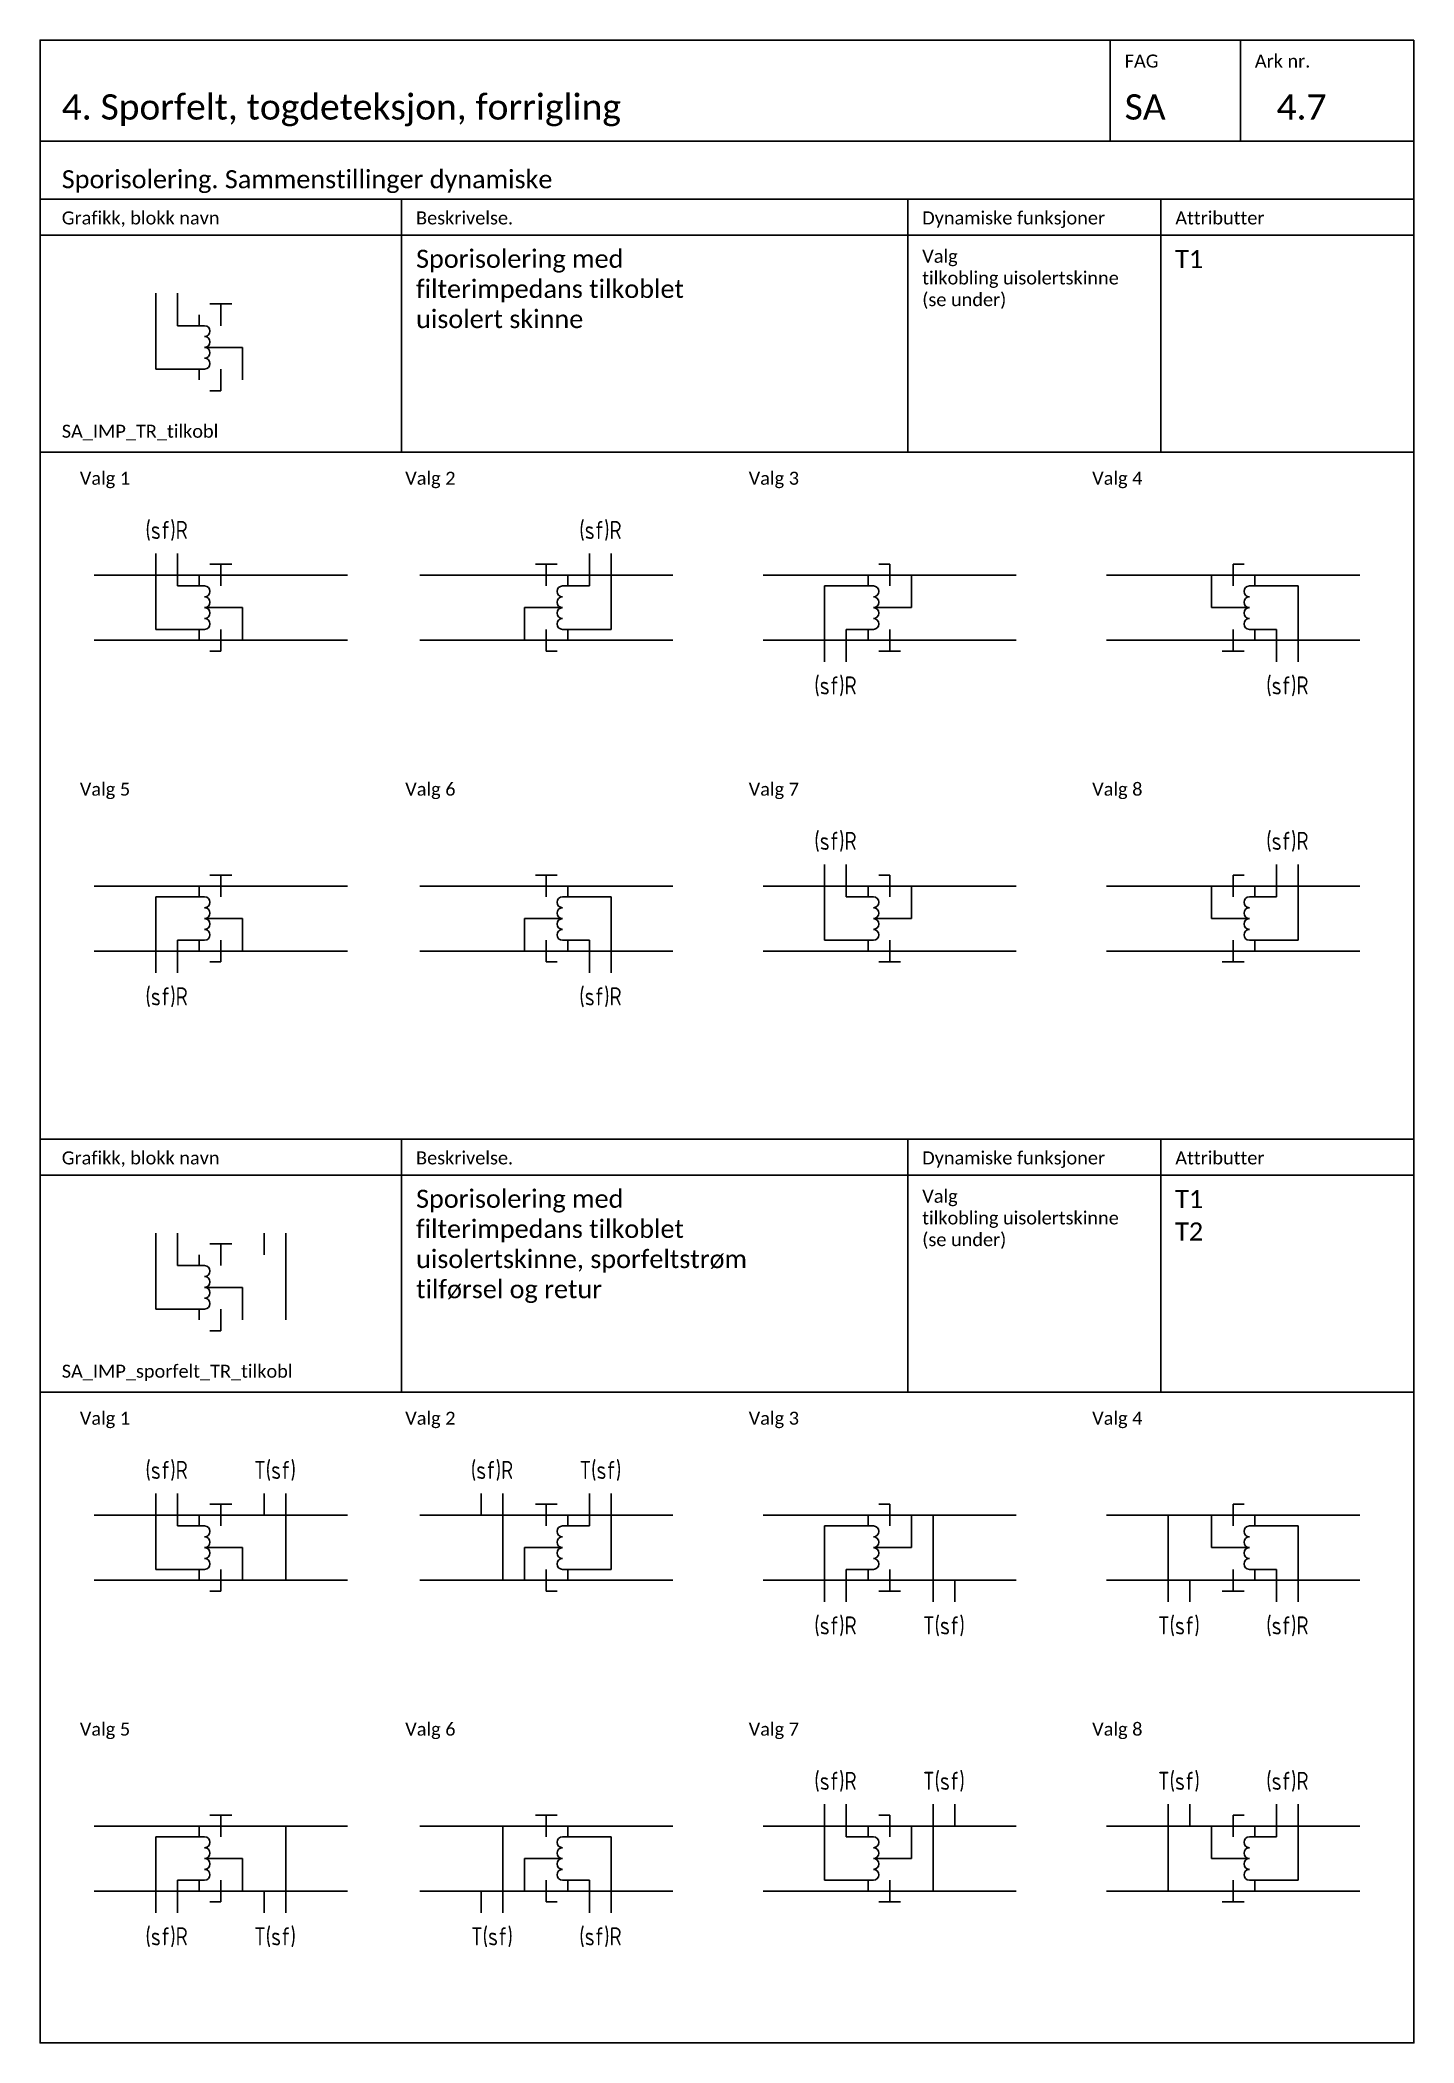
# Model space of a CAD drawing. Header units: millimetres. Extents: x -210 to 2500, y -2763 to 277.
# Drawn here: x 1260 to 1450, y -921 to -644 of the extents above; entities that cross this region are included whole.
import ezdxf
from ezdxf.enums import TextEntityAlignment as Align

# ---------------------------------------------------------------- set-up
doc = ezdxf.new("R2010")
doc.units = ezdxf.units.MM
for name, color, linetype in [('RAMME', 5, 'Continuous'), ('RAMME SYMBOLER', 4, 'Continuous'), ('RAMME TEKST', 7, 'Continuous'), ('SIG-SPOR-I', 1, 'Continuous'), ('SIG-SPOR-U', 2, 'Continuous'), ('SIG-Sporavsnitt', 2, 'Continuous'), ('SIG_ATT_Tekst25', 2, 'Continuous')]:
    doc.layers.add(name, color=color, linetype=linetype)
doc.styles.add('Calibri', font='calibri.ttf')
doc.styles.add('ISOCP', font='isocp.shx', dxfattribs={"width": 0.9})

msp = doc.modelspace()

# ---------------------------------------------------------------- texts
at = {"layer": 'RAMME TEKST', "linetype": 'ByBlock', "style": 'Calibri'}
for s, height, p in [('FAG', 1.8, (1410, -647.8)), ('Ark nr.', 1.8, (1428, -647.8)), ('4. Sporfelt, togdeteksjon, forrigling', 3.5, (1263, -655)), ('SA', 3.5, (1410, -655)), ('4.7', 3.5, (1431, -655)), ('Sporisolering. Sammenstillinger dynamiske', 2.5, (1263, -664.5)), ('Grafikk, blokk navn', 1.8, (1263, -669.5)), ('Beskrivelse.  ', 1.8, (1312, -669.5)), ('Dynamiske funksjoner', 1.8, (1382, -669.5)), ('Attributter', 1.8, (1417, -669.5)), ('SA_IMP_TR_tilkobl', 1.8, (1263, -699)), ('Valg 1', 1.8, (1265.5, -705.5)), ('Valg 2', 1.8, (1310.5, -705.5)), ('Valg 3', 1.8, (1358, -705.5)), ('Valg 4', 1.8, (1405.5, -705.5)), ('Valg 5', 1.8, (1265.5, -748.5)), ('Valg 6', 1.8, (1310.5, -748.5)), ('Valg 7', 1.8, (1358, -748.5)), ('Valg 8', 1.8, (1405.5, -748.5)), ('Grafikk, blokk navn', 1.8, (1263, -799.5)), ('Beskrivelse.  ', 1.8, (1312, -799.5)), ('Dynamiske funksjoner', 1.8, (1382, -799.5)), ('Attributter', 1.8, (1417, -799.5)), ('SA_IMP_sporfelt_TR_tilkobl', 1.8, (1263, -829)), ('Valg 1', 1.8, (1265.5, -835.5)), ('Valg 2', 1.8, (1310.5, -835.5)), ('Valg 3', 1.8, (1358, -835.5)), ('Valg 4', 1.8, (1405.5, -835.5)), ('Valg 5', 1.8, (1265.5, -878.5)), ('Valg 6', 1.8, (1310.5, -878.5)), ('Valg 7', 1.8, (1358, -878.5)), ('Valg 8', 1.8, (1405.5, -878.5))]:
    msp.add_text(s, height=height, dxfattribs=at).set_placement(p)
at = {"layer": 'RAMME TEKST', "style": 'Calibri'}
for s, p in [('T1', (1416.971, -675.525)), ('T1', (1416.971, -805.525)), ('T2', (1416.971, -810.025))]:
    msp.add_text(s, height=2.5, dxfattribs=at).set_placement(p)
at = {"layer": 'RAMME TEKST', "linetype": 'ByBlock', "attachment_point": 1, "style": 'Calibri'}
for s, insert, char_height, width in [('Sporisolering med filterimpedans tilkoblet uisolert skinne', (1312, -673), 2.5, 46), ('Valg \\Ptilkobling uisolertskinne \\P(se under)', (1382, -673), 1.8, 33), ('Sporisolering med filterimpedans tilkoblet uisolertskinne, sporfeltstrøm tilførsel og retur', (1312, -803), 2.5, 46), ('Valg \\Ptilkobling uisolertskinne \\P(se under)', (1382, -803), 1.8, 33)]:
    msp.add_mtext(s, dxfattribs=dict(at, insert=insert, char_height=char_height, width=width))

# ---------------------------------------------------------------- blocks, each defined once
blk = doc.blocks.new('SA_Filterimpedans')
at = {"color": 0, "linetype": 'ByBlock', "lineweight": -2}
for p, q in [((0, 7.5), (0, 9)), ((0.75, 7.5), (0, 7.5)), ((0.75, 4.5), (3, 4.5)), ((0.75, 1.5), (0, 1.5)), ((0, 1.5), (0, 0))]:
    blk.add_line(p, q, dxfattribs=at)
for centre in [(0.75, 6.75), (0.75, 5.25), (0.75, 3.75), (0.75, 2.25)]:
    blk.add_arc(centre, 0.75, 270, 90, dxfattribs=at)
blk = doc.blocks.new('*U505')
at = {"color": 0, "linetype": 'ByBlock', "lineweight": -2}
for p, q in [((-9, 12), (-9, 1.5)), ((-6, 12), (-6, 7.5)), ((-1.5, 10.5), (1.5, 10.5)), ((0, 10.5), (0, 7.5)), ((-6, 7.5), (-3, 7.5)), ((-2.25, 4.5), (3, 4.5)), ((3, 4.5), (3, 0)), ((-9, 1.5), (-6, 1.5)), ((-6, 1.5), (-3, 1.5)), ((0, 1.5), (0, -1.5)), ((0, -1.5), (-1.5, -1.5))]:
    blk.add_line(p, q, dxfattribs=at)
blk.add_blockref('SA_Filterimpedans', (-3, 0), dxfattribs=at)
at = {"layer": 'SIG_ATT_Tekst25', "linetype": 'ByBlock', "lineweight": -2, "style": 'ISOCP', "width": 0.9}
blk.add_attdef('T1', text='', height=2.5, dxfattribs=at).set_placement((-7.5, 15.25), align=Align.MIDDLE)
blk = doc.blocks.new('*U498')
at = {"color": 0, "linetype": 'ByBlock', "lineweight": -2}
for p, q in [((6, 12), (6, 7.5)), ((9, 12), (9, 1.5)), ((1.5, 10.5), (-1.5, 10.5)), ((0, 10.5), (0, 7.5)), ((6, 7.5), (3, 7.5)), ((2.25, 4.5), (-3, 4.5)), ((-3, 4.5), (-3, 0)), ((0, 1.5), (0, -1.5)), ((6, 1.5), (3, 1.5)), ((9, 1.5), (6, 1.5)), ((0, -1.5), (1.5, -1.5))]:
    blk.add_line(p, q, dxfattribs=at)
at = {"color": 0, "linetype": 'ByBlock', "lineweight": -2, "xscale": -1}
blk.add_blockref('SA_Filterimpedans', (3, 0), dxfattribs=at)
at = {"layer": 'SIG_ATT_Tekst25', "linetype": 'ByBlock', "lineweight": -2, "style": 'ISOCP', "width": 0.9}
blk.add_attdef('T1', text='', height=2.5, dxfattribs=at).set_placement((7.5, 15.25), align=Align.MIDDLE)
blk = doc.blocks.new('*U499')
at = {"color": 0, "linetype": 'ByBlock', "lineweight": -2}
for p, q in [((0, 10.5), (-1.5, 10.5)), ((0, 10.5), (0, 7.5)), ((3, 4.5), (3, 9)), ((-9, -3), (-9, 7.5)), ((-9, 7.5), (-6, 7.5)), ((-6, 7.5), (-3, 7.5)), ((-2.25, 4.5), (3, 4.5)), ((-6, -3), (-6, 1.5)), ((-6, 1.5), (-3, 1.5)), ((0, 1.5), (0, -1.5)), ((-1.5, -1.5), (1.5, -1.5))]:
    blk.add_line(p, q, dxfattribs=at)
blk.add_blockref('SA_Filterimpedans', (-3, 0), dxfattribs=at)
at = {"layer": 'SIG_ATT_Tekst25', "linetype": 'ByBlock', "lineweight": -2, "style": 'ISOCP', "width": 0.9}
blk.add_attdef('T1', text='', height=2.5, dxfattribs=at).set_placement((-7.5, -6.25), align=Align.MIDDLE)
blk = doc.blocks.new('*U500')
at = {"color": 0, "linetype": 'ByBlock', "lineweight": -2}
for p, q in [((-3, 4.5), (-3, 9)), ((0, 10.5), (0, 7.5)), ((0, 10.5), (1.5, 10.5)), ((6, 7.5), (3, 7.5)), ((9, 7.5), (6, 7.5)), ((9, -3), (9, 7.5)), ((2.25, 4.5), (-3, 4.5)), ((0, 1.5), (0, -1.5)), ((6, 1.5), (3, 1.5)), ((6, -3), (6, 1.5)), ((1.5, -1.5), (-1.5, -1.5))]:
    blk.add_line(p, q, dxfattribs=at)
at = {"color": 0, "linetype": 'ByBlock', "lineweight": -2, "xscale": -1}
blk.add_blockref('SA_Filterimpedans', (3, 0), dxfattribs=at)
at = {"layer": 'SIG_ATT_Tekst25', "linetype": 'ByBlock', "lineweight": -2, "style": 'ISOCP', "width": 0.9}
blk.add_attdef('T1', text='', height=2.5, dxfattribs=at).set_placement((7.5, -6.25), align=Align.MIDDLE)
blk = doc.blocks.new('*U501')
at = {"color": 0, "linetype": 'ByBlock', "lineweight": -2}
for p, q in [((-1.5, 10.5), (1.5, 10.5)), ((0, 10.5), (0, 7.5)), ((-9, -3), (-9, 7.5)), ((-9, 7.5), (-6, 7.5)), ((-6, 7.5), (-3, 7.5)), ((-2.25, 4.5), (3, 4.5)), ((3, 4.5), (3, 0)), ((-6, -3), (-6, 1.5)), ((-6, 1.5), (-3, 1.5)), ((0, 1.5), (0, -1.5)), ((0, -1.5), (-1.5, -1.5))]:
    blk.add_line(p, q, dxfattribs=at)
blk.add_blockref('SA_Filterimpedans', (-3, 0), dxfattribs=at)
at = {"layer": 'SIG_ATT_Tekst25', "linetype": 'ByBlock', "lineweight": -2, "style": 'ISOCP', "width": 0.9}
blk.add_attdef('T1', text='', height=2.5, dxfattribs=at).set_placement((-7.5, -6.25), align=Align.MIDDLE)
blk = doc.blocks.new('*U502')
at = {"color": 0, "linetype": 'ByBlock', "lineweight": -2}
for p, q in [((1.5, 10.5), (-1.5, 10.5)), ((0, 10.5), (0, 7.5)), ((6, 7.5), (3, 7.5)), ((9, 7.5), (6, 7.5)), ((9, -3), (9, 7.5)), ((2.25, 4.5), (-3, 4.5)), ((-3, 4.5), (-3, 0)), ((0, 1.5), (0, -1.5)), ((6, 1.5), (3, 1.5)), ((6, -3), (6, 1.5)), ((0, -1.5), (1.5, -1.5))]:
    blk.add_line(p, q, dxfattribs=at)
at = {"color": 0, "linetype": 'ByBlock', "lineweight": -2, "xscale": -1}
blk.add_blockref('SA_Filterimpedans', (3, 0), dxfattribs=at)
at = {"layer": 'SIG_ATT_Tekst25', "linetype": 'ByBlock', "lineweight": -2, "style": 'ISOCP', "width": 0.9}
blk.add_attdef('T1', text='', height=2.5, dxfattribs=at).set_placement((7.5, -6.25), align=Align.MIDDLE)
blk = doc.blocks.new('*U503')
at = {"color": 0, "linetype": 'ByBlock', "lineweight": -2}
for p, q in [((-9, 12), (-9, 1.5)), ((-6, 12), (-6, 7.5)), ((0, 10.5), (-1.5, 10.5)), ((0, 10.5), (0, 7.5)), ((3, 4.5), (3, 9)), ((-6, 7.5), (-3, 7.5)), ((-2.25, 4.5), (3, 4.5)), ((-9, 1.5), (-6, 1.5)), ((-6, 1.5), (-3, 1.5)), ((0, 1.5), (0, -1.5)), ((-1.5, -1.5), (1.5, -1.5))]:
    blk.add_line(p, q, dxfattribs=at)
blk.add_blockref('SA_Filterimpedans', (-3, 0), dxfattribs=at)
at = {"layer": 'SIG_ATT_Tekst25', "linetype": 'ByBlock', "lineweight": -2, "style": 'ISOCP', "width": 0.9}
blk.add_attdef('T1', text='', height=2.5, dxfattribs=at).set_placement((-7.5, 15.25), align=Align.MIDDLE)
blk = doc.blocks.new('*U504')
at = {"color": 0, "linetype": 'ByBlock', "lineweight": -2}
for p, q in [((6, 12), (6, 7.5)), ((9, 12), (9, 1.5)), ((-3, 4.5), (-3, 9)), ((0, 10.5), (0, 7.5)), ((0, 10.5), (1.5, 10.5)), ((6, 7.5), (3, 7.5)), ((2.25, 4.5), (-3, 4.5)), ((0, 1.5), (0, -1.5)), ((6, 1.5), (3, 1.5)), ((9, 1.5), (6, 1.5)), ((1.5, -1.5), (-1.5, -1.5))]:
    blk.add_line(p, q, dxfattribs=at)
at = {"color": 0, "linetype": 'ByBlock', "lineweight": -2, "xscale": -1}
blk.add_blockref('SA_Filterimpedans', (3, 0), dxfattribs=at)
at = {"layer": 'SIG_ATT_Tekst25', "linetype": 'ByBlock', "lineweight": -2, "style": 'ISOCP', "width": 0.9}
blk.add_attdef('T1', text='', height=2.5, dxfattribs=at).set_placement((7.5, 15.25), align=Align.MIDDLE)
blk = doc.blocks.new('*U506')
at = {"color": 0, "linetype": 'ByBlock', "lineweight": -2}
for p, q in [((-9, 12), (-9, 1.5)), ((-6, 12), (-6, 7.5)), ((6, 12), (6, 9)), ((9, 12), (9, 9)), ((-1.5, 10.5), (1.5, 10.5)), ((0, 10.5), (0, 7.5)), ((9, 9), (9, 0)), ((-6, 7.5), (-3, 7.5)), ((-2.25, 4.5), (3, 4.5)), ((3, 4.5), (3, 0)), ((-9, 1.5), (-6, 1.5)), ((-6, 1.5), (-3, 1.5)), ((0, 1.5), (0, -1.5)), ((0, -1.5), (-1.5, -1.5))]:
    blk.add_line(p, q, dxfattribs=at)
blk.add_blockref('SA_Filterimpedans', (-3, 0), dxfattribs=at)
at = {"layer": 'SIG_ATT_Tekst25', "linetype": 'ByBlock', "lineweight": -2, "style": 'ISOCP', "width": 0.9}
for tag, p in [('T1', (-7.5, 15.25)), ('T2', (7.5, 15.25))]:
    blk.add_attdef(tag, text='', height=2.5, dxfattribs=at).set_placement(p, align=Align.MIDDLE)
blk = doc.blocks.new('*U512')
at = {"color": 0, "linetype": 'ByBlock', "lineweight": -2}
for p, q in [((-9, 12), (-9, 9)), ((-6, 12), (-6, 9)), ((6, 12), (6, 7.5)), ((9, 12), (9, 1.5)), ((-6, 9), (-6, 0)), ((1.5, 10.5), (-1.5, 10.5)), ((0, 10.5), (0, 7.5)), ((6, 7.5), (3, 7.5)), ((2.25, 4.5), (-3, 4.5)), ((-3, 4.5), (-3, 0)), ((0, 1.5), (0, -1.5)), ((6, 1.5), (3, 1.5)), ((9, 1.5), (6, 1.5)), ((0, -1.5), (1.5, -1.5))]:
    blk.add_line(p, q, dxfattribs=at)
at = {"color": 0, "linetype": 'ByBlock', "lineweight": -2, "xscale": -1}
blk.add_blockref('SA_Filterimpedans', (3, 0), dxfattribs=at)
at = {"layer": 'SIG_ATT_Tekst25', "linetype": 'ByBlock', "lineweight": -2, "style": 'ISOCP', "width": 0.9}
for tag, p in [('T2', (-7.5, 15.25)), ('T1', (7.5, 15.25))]:
    blk.add_attdef(tag, text='', height=2.5, dxfattribs=at).set_placement(p, align=Align.MIDDLE)
blk = doc.blocks.new('*U507')
at = {"color": 0, "linetype": 'ByBlock', "lineweight": -2}
for p, q in [((-1.5, 10.5), (1.5, 10.5)), ((0, 10.5), (0, 7.5)), ((9, 9), (9, 0)), ((-9, -3), (-9, 7.5)), ((-9, 7.5), (-6, 7.5)), ((-6, 7.5), (-3, 7.5)), ((-2.25, 4.5), (3, 4.5)), ((3, 4.5), (3, 0)), ((-6, -3), (-6, 1.5)), ((-6, 1.5), (-3, 1.5)), ((0, 1.5), (0, -1.5)), ((6, -3), (6, 0)), ((9, -3), (9, 0)), ((0, -1.5), (-1.5, -1.5))]:
    blk.add_line(p, q, dxfattribs=at)
blk.add_blockref('SA_Filterimpedans', (-3, 0), dxfattribs=at)
at = {"layer": 'SIG_ATT_Tekst25', "linetype": 'ByBlock', "lineweight": -2, "style": 'ISOCP', "width": 0.9}
for tag, p in [('T1', (-7.5, -6.25)), ('T2', (7.5, -6.25))]:
    blk.add_attdef(tag, text='', height=2.5, dxfattribs=at).set_placement(p, align=Align.MIDDLE)
blk = doc.blocks.new('*U508')
at = {"color": 0, "linetype": 'ByBlock', "lineweight": -2}
for p, q in [((-6, 9), (-6, 0)), ((1.5, 10.5), (-1.5, 10.5)), ((0, 10.5), (0, 7.5)), ((6, 7.5), (3, 7.5)), ((9, 7.5), (6, 7.5)), ((9, -3), (9, 7.5)), ((2.25, 4.5), (-3, 4.5)), ((-3, 4.5), (-3, 0)), ((-9, -3), (-9, 0)), ((-6, -3), (-6, 0)), ((0, 1.5), (0, -1.5)), ((6, 1.5), (3, 1.5)), ((6, -3), (6, 1.5)), ((0, -1.5), (1.5, -1.5))]:
    blk.add_line(p, q, dxfattribs=at)
at = {"color": 0, "linetype": 'ByBlock', "lineweight": -2, "xscale": -1}
blk.add_blockref('SA_Filterimpedans', (3, 0), dxfattribs=at)
at = {"layer": 'SIG_ATT_Tekst25', "linetype": 'ByBlock', "lineweight": -2, "style": 'ISOCP', "width": 0.9}
for tag, p in [('T2', (-7.5, -6.25)), ('T1', (7.5, -6.25))]:
    blk.add_attdef(tag, text='', height=2.5, dxfattribs=at).set_placement(p, align=Align.MIDDLE)
blk = doc.blocks.new('*U511')
at = {"color": 0, "linetype": 'ByBlock', "lineweight": -2}
for p, q in [((0, 10.5), (-1.5, 10.5)), ((0, 10.5), (0, 7.5)), ((3, 4.5), (3, 9)), ((6, 9), (6, 0)), ((-9, -3), (-9, 7.5)), ((-9, 7.5), (-6, 7.5)), ((-6, 7.5), (-3, 7.5)), ((-2.25, 4.5), (3, 4.5)), ((-6, -3), (-6, 1.5)), ((-6, 1.5), (-3, 1.5)), ((0, 1.5), (0, -1.5)), ((6, -3), (6, 0)), ((9, -3), (9, 0)), ((-1.5, -1.5), (1.5, -1.5))]:
    blk.add_line(p, q, dxfattribs=at)
blk.add_blockref('SA_Filterimpedans', (-3, 0), dxfattribs=at)
at = {"layer": 'SIG_ATT_Tekst25', "linetype": 'ByBlock', "lineweight": -2, "style": 'ISOCP', "width": 0.9}
for tag, p in [('T1', (-7.5, -6.25)), ('T2', (7.5, -6.25))]:
    blk.add_attdef(tag, text='', height=2.5, dxfattribs=at).set_placement(p, align=Align.MIDDLE)
blk = doc.blocks.new('*U509')
at = {"color": 0, "linetype": 'ByBlock', "lineweight": -2}
for p, q in [((-9, 9), (-9, 0)), ((-3, 4.5), (-3, 9)), ((0, 10.5), (0, 7.5)), ((0, 10.5), (1.5, 10.5)), ((6, 7.5), (3, 7.5)), ((9, 7.5), (6, 7.5)), ((9, -3), (9, 7.5)), ((2.25, 4.5), (-3, 4.5)), ((-9, -3), (-9, 0)), ((-6, -3), (-6, 0)), ((0, 1.5), (0, -1.5)), ((6, 1.5), (3, 1.5)), ((6, -3), (6, 1.5)), ((1.5, -1.5), (-1.5, -1.5))]:
    blk.add_line(p, q, dxfattribs=at)
at = {"color": 0, "linetype": 'ByBlock', "lineweight": -2, "xscale": -1}
blk.add_blockref('SA_Filterimpedans', (3, 0), dxfattribs=at)
at = {"layer": 'SIG_ATT_Tekst25', "linetype": 'ByBlock', "lineweight": -2, "style": 'ISOCP', "width": 0.9}
for tag, p in [('T2', (-7.5, -6.25)), ('T1', (7.5, -6.25))]:
    blk.add_attdef(tag, text='', height=2.5, dxfattribs=at).set_placement(p, align=Align.MIDDLE)
blk = doc.blocks.new('*U510')
at = {"color": 0, "linetype": 'ByBlock', "lineweight": -2}
for p, q in [((-9, 12), (-9, 1.5)), ((-6, 12), (-6, 7.5)), ((6, 12), (6, 9)), ((9, 12), (9, 9)), ((0, 10.5), (-1.5, 10.5)), ((0, 10.5), (0, 7.5)), ((3, 4.5), (3, 9)), ((6, 9), (6, 0)), ((-6, 7.5), (-3, 7.5)), ((-2.25, 4.5), (3, 4.5)), ((-9, 1.5), (-6, 1.5)), ((-6, 1.5), (-3, 1.5)), ((0, 1.5), (0, -1.5)), ((-1.5, -1.5), (1.5, -1.5))]:
    blk.add_line(p, q, dxfattribs=at)
blk.add_blockref('SA_Filterimpedans', (-3, 0), dxfattribs=at)
at = {"layer": 'SIG_ATT_Tekst25', "linetype": 'ByBlock', "lineweight": -2, "style": 'ISOCP', "width": 0.9}
for tag, p in [('T1', (-7.5, 15.25)), ('T2', (7.5, 15.25))]:
    blk.add_attdef(tag, text='', height=2.5, dxfattribs=at).set_placement(p, align=Align.MIDDLE)
blk = doc.blocks.new('*U514')
at = {"color": 0, "linetype": 'ByBlock', "lineweight": -2}
for p, q in [((-9, 12), (-9, 9)), ((-6, 12), (-6, 9)), ((6, 12), (6, 7.5)), ((9, 12), (9, 1.5)), ((-9, 9), (-9, 0)), ((-3, 4.5), (-3, 9)), ((0, 10.5), (0, 7.5)), ((0, 10.5), (1.5, 10.5)), ((6, 7.5), (3, 7.5)), ((2.25, 4.5), (-3, 4.5)), ((0, 1.5), (0, -1.5)), ((6, 1.5), (3, 1.5)), ((9, 1.5), (6, 1.5)), ((1.5, -1.5), (-1.5, -1.5))]:
    blk.add_line(p, q, dxfattribs=at)
at = {"color": 0, "linetype": 'ByBlock', "lineweight": -2, "xscale": -1}
blk.add_blockref('SA_Filterimpedans', (3, 0), dxfattribs=at)
at = {"layer": 'SIG_ATT_Tekst25', "linetype": 'ByBlock', "lineweight": -2, "style": 'ISOCP', "width": 0.9}
for tag, p in [('T2', (-7.5, 15.25)), ('T1', (7.5, 15.25))]:
    blk.add_attdef(tag, text='', height=2.5, dxfattribs=at).set_placement(p, align=Align.MIDDLE)
blk = doc.blocks.new('*U513')
at = {"color": 0, "linetype": 'ByBlock', "lineweight": -2}
for p, q in [((-9, 12), (-9, 1.5)), ((-6, 12), (-6, 7.5)), ((6, 12), (6, 9)), ((9, 12), (9, 9)), ((-1.5, 10.5), (1.5, 10.5)), ((0, 10.5), (0, 7.5)), ((9, 9), (9, 0)), ((-6, 7.5), (-3, 7.5)), ((-2.25, 4.5), (3, 4.5)), ((3, 4.5), (3, 0)), ((-9, 1.5), (-6, 1.5)), ((-6, 1.5), (-3, 1.5)), ((0, 1.5), (0, -1.5)), ((0, -1.5), (-1.5, -1.5))]:
    blk.add_line(p, q, dxfattribs=at)
blk.add_blockref('SA_Filterimpedans', (-3, 0), dxfattribs=at)
at = {"layer": 'SIG_ATT_Tekst25', "linetype": 'ByBlock', "lineweight": -2, "style": 'ISOCP', "width": 0.9}
for tag, p in [('T1', (-7.5, 15.25)), ('T2', (7.5, 15.25))]:
    blk.add_attdef(tag, text='', height=2.5, dxfattribs=at).set_placement(p, align=Align.MIDDLE)

# ---------------------------------------------------------------- linework, layer by layer
at = {"layer": 'RAMME'}
msp.add_lwpolyline([(1450, -644), (1260, -644), (1260, -921), (1450, -921)], close=True, dxfattribs=at)
msp.add_lwpolyline([(1260, -658), (1450, -658)], dxfattribs=at)
at = {"layer": 'RAMME SYMBOLER'}
for p, q in [((1408, -658), (1408, -644)), ((1426, -658), (1426, -644)), ((1260, -666), (1450, -666)), ((1310, -666), (1310, -701)), ((1380, -666), (1380, -701)), ((1415, -666), (1415, -701)), ((1260, -671), (1450, -671)), ((1260, -701), (1450, -701)), ((1260, -796), (1450, -796)), ((1310, -796), (1310, -831)), ((1380, -796), (1380, -831)), ((1415, -796), (1415, -831)), ((1260, -801), (1450, -801)), ((1260, -831), (1450, -831))]:
    msp.add_line(p, q, dxfattribs=at)
at = {"layer": 'SIG-SPOR-I'}
for p, q in [((1267.5, -718), (1302.5, -718)), ((1312.5, -718), (1347.5, -718)), ((1377.5, -718), (1360, -718)), ((1442.5, -718), (1425, -718)), ((1267.5, -727), (1285, -727)), ((1330, -727), (1347.5, -727)), ((1360, -727), (1395, -727)), ((1407.5, -727), (1442.5, -727)), ((1267.5, -761), (1302.5, -761)), ((1312.5, -761), (1347.5, -761)), ((1377.5, -761), (1360, -761)), ((1442.5, -761), (1425, -761)), ((1267.5, -770), (1285, -770)), ((1330, -770), (1347.5, -770)), ((1360, -770), (1395, -770)), ((1407.5, -770), (1442.5, -770)), ((1267.5, -848), (1302.5, -848)), ((1312.5, -848), (1347.5, -848)), ((1377.5, -848), (1360, -848)), ((1442.5, -848), (1425, -848)), ((1267.5, -857), (1285, -857)), ((1330, -857), (1347.5, -857)), ((1360, -857), (1395, -857)), ((1407.5, -857), (1442.5, -857)), ((1267.5, -891), (1302.5, -891)), ((1312.5, -891), (1347.5, -891)), ((1377.5, -891), (1360, -891)), ((1442.5, -891), (1425, -891)), ((1267.5, -900), (1285, -900)), ((1330, -900), (1347.5, -900)), ((1360, -900), (1395, -900)), ((1407.5, -900), (1442.5, -900))]:
    msp.add_line(p, q, dxfattribs=at)
at = {"layer": 'SIG-SPOR-U'}
for p, q in [((1395, -718), (1377.5, -718)), ((1425, -718), (1407.5, -718)), ((1285, -727), (1302.5, -727)), ((1312.5, -727), (1330, -727)), ((1395, -761), (1377.5, -761)), ((1425, -761), (1407.5, -761)), ((1285, -770), (1302.5, -770)), ((1312.5, -770), (1330, -770)), ((1395, -848), (1377.5, -848)), ((1425, -848), (1407.5, -848)), ((1285, -857), (1302.5, -857)), ((1312.5, -857), (1330, -857)), ((1395, -891), (1377.5, -891)), ((1425, -891), (1407.5, -891)), ((1285, -900), (1302.5, -900)), ((1312.5, -900), (1330, -900))]:
    msp.add_line(p, q, dxfattribs=at)

# ---------------------------------------------------------------- block references
at = {"layer": 'SIG-Sporavsnitt'}
for name, p in [('*U505', (1285, -691)), ('*U513', (1285, -821))]:
    msp.add_blockref(name, p, dxfattribs=at)
for name, p, values in [('*U505', (1285, -727), {'T1': '(sf)R'}), ('*U498', (1330, -727), {'T1': '(sf)R'}), ('*U499', (1377.5, -727), {'T1': '(sf)R'}), ('*U500', (1425, -727), {'T1': '(sf)R'}), ('*U503', (1377.5, -770), {'T1': '(sf)R'}), ('*U504', (1425, -770), {'T1': '(sf)R'}), ('*U501', (1285, -770), {'T1': '(sf)R'}), ('*U502', (1330, -770), {'T1': '(sf)R'}), ('*U506', (1285, -857), {'T1': '(sf)R', 'T2': 'T(sf)'}), ('*U512', (1330, -857), {'T1': 'T(sf)', 'T2': '(sf)R'}), ('*U511', (1377.5, -857), {'T1': '(sf)R', 'T2': 'T(sf)'}), ('*U509', (1425, -857), {'T1': '(sf)R', 'T2': 'T(sf)'}), ('*U510', (1377.5, -900), {'T1': '(sf)R', 'T2': 'T(sf)'}), ('*U514', (1425, -900), {'T1': '(sf)R', 'T2': 'T(sf)'}), ('*U507', (1285, -900), {'T1': '(sf)R', 'T2': 'T(sf)'}), ('*U508', (1330, -900), {'T1': '(sf)R', 'T2': 'T(sf)'})]:
    msp.add_blockref(name, p, dxfattribs=at).add_auto_attribs(values)

msp.set_redraw_order([(e.dxf.handle, doc.entitydb.next_handle()) for e in msp.query("TEXT MTEXT ATTDEF DIMENSION ARC_DIMENSION")])  # texts and dimensions are drawn at this point

doc.saveas('drawing.dxf')
